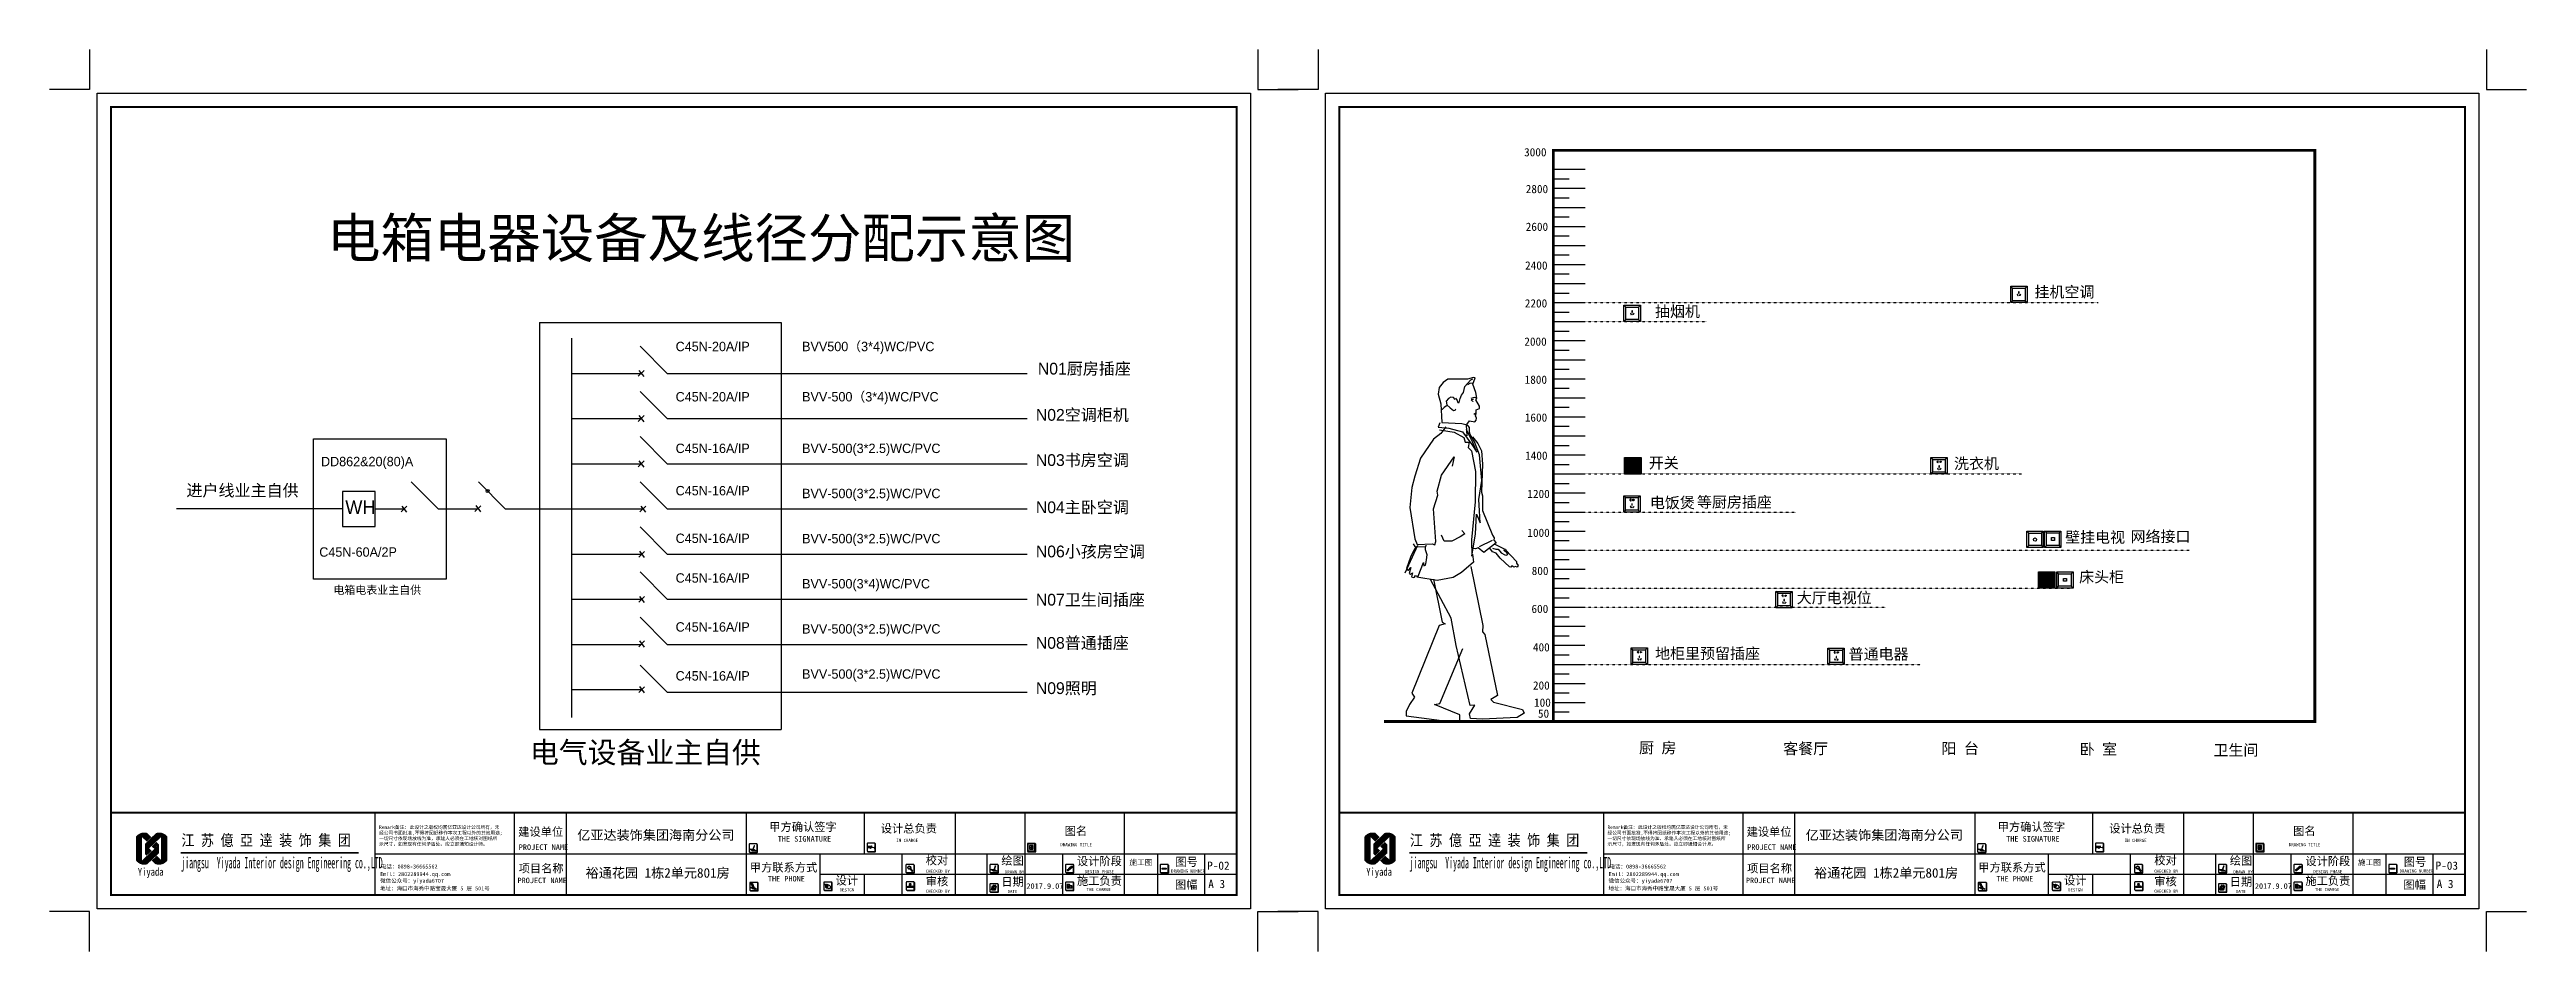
# Model space of a CAD drawing. Header units: millimetres. Extents: x 39175 to 443077, y -41362 to 75939.
# Drawn here: x 145529 to 208680, y 45587 to 68580 of the extents above; entities that cross this region are included whole.
import ezdxf

# ---------------------------------------------------------------- set-up
doc = ezdxf.new("R2010")
doc.units = ezdxf.units.MM
doc.linetypes.add('ACAD_ISO03W100', pattern=[30, 12, -18])
for name, color, linetype in [('0-01图框模板说明', 2, 'Continuous'), ('0-02图框细线', 136, 'Continuous'), ('06其他', 8, 'Continuous'), ('b', 30, 'Continuous'), ('TK', 1, 'Continuous'), ('填充', 252, 'Continuous')]:
    doc.layers.add(name, color=color, linetype=linetype)
doc.layers.add('Z not print', color=8, linetype='Continuous', plot=False)
doc.styles.add('H1', font='')
doc.styles.get("Standard").update_dxf_attribs({"font": ''})
doc.styles.add('黑体', font='simhei.ttf')
doc.styles.get('H1').set_extended_font_data('SimSun')
doc.styles.get('Standard').set_extended_font_data('NSimSun')

msp = doc.modelspace()

# ---------------------------------------------------------------- texts
at = {"color": 4, "ltscale": 8, "width": 22370.683, "attachment_point": 1}
for s, insert, char_height in [('{\\fﾷￂￋￎ_GB2312|b0|i0|c134|p49;C45N-20A/IP}', (161492, 61129.4), 239.723), ('{\\fﾷￂￋￎ_GB2312|b0|i0|c134|p49;BVV500\\fFangSong_GB2312|b0|i0|c134|p50;（\\fﾷￂￋￎ_GB2312|b0|i0|c134|p49;3*4)WC/PVC}', (164716.5, 61129.4), 239.7228), ('{\\fﾷￂￋￎ_GB2312|b0|i0|c134|p49;N01\\fFangSong_GB2312|b0|i0|c134|p50;厨房插座}', (170728.1, 60594.4), 299.653), ('{\\fﾷￂￋￎ_GB2312|b0|i0|c134|p49;C45N-20A/IP}', (161492, 59848), 239.723), ('{\\fﾷￂￋￎ_GB2312|b0|i0|c134|p49;BVV-500}（{\\fﾷￂￋￎ_GB2312|b0|i0|c134|p49;3*4)WC/PVC}', (164716.5, 59848), 239.723), ('{\\fﾷￂￋￎ_GB2312|b0|i0|c134|p49;N02\\fFangSong_GB2312|b0|i0|c134|p50;空调柜机}', (170676.8, 59416.4), 299.653), ('{\\fﾷￂￋￎ_GB2312|b0|i0|c134|p49;DD862&20(80)A}', (152450.1, 58196.5), 239.723), ('{\\fﾷￂￋￎ_GB2312|b0|i0|c134|p49;C45N-16A/IP}', (161492, 58532.9), 239.723), ('{\\fﾷￂￋￎ_GB2312|b0|i0|c134|p49;BVV-500(3*2.5)WC/PVC}', (164716.5, 58532.9), 239.723), ('{\\fﾷￂￋￎ_GB2312|b0|i0|c134|p49;N03\\fFangSong_GB2312|b0|i0|c134|p50;书房空调}', (170676.8, 58264), 299.653), ('{\\fﾷￂￋￎ_GB2312|b0|i0|c134|p49;WH}', (153070.1, 57085.3), 345.201), ('{\\fﾷￂￋￎ_GB2312|b0|i0|c134|p49;C45N-16A/IP}', (161492, 57453.8), 239.723), ('{\\fﾷￂￋￎ_GB2312|b0|i0|c134|p49;BVV-500(3*2.5)WC/PVC}', (164716.5, 57382.2), 239.723), ('{\\fﾷￂￋￎ_GB2312|b0|i0|c134|p49;N04\\fFangSong_GB2312|b0|i0|c134|p50;主卧空调}', (170676.8, 57060.3), 299.653), ('{\\fﾷￂￋￎ_GB2312|b0|i0|c134|p49;C45N-16A/IP}', (161492, 56239.9), 239.723), ('{\\fﾷￂￋￎ_GB2312|b0|i0|c134|p49;BVV-500(3*2.5)WC/PVC}', (164716.5, 56231.6), 239.723), ('{\\fﾷￂￋￎ_GB2312|b0|i0|c134|p49;C45N-60A/2P}', (152406.3, 55889.7), 239.723), ('{\\fﾷￂￋￎ_GB2312|b0|i0|c134|p49;N06\\fFangSong_GB2312|b0|i0|c134|p50;小孩房空调}', (170676.8, 55933.5), 299.653), ('{\\fﾷￂￋￎ_GB2312|b0|i0|c134|p49;C45N-16A/IP}', (161492, 55228.2), 239.723), ('{\\fﾷￂￋￎ_GB2312|b0|i0|c134|p49;BVV-500(3*4)WC/PVC}', (164716.5, 55080.9), 239.723), ('{\\fﾷￂￋￎ_GB2312|b0|i0|c134|p49;N07}卫生间插座', (170676.8, 54704.3), 299.653), ('{\\fﾷￂￋￎ_GB2312|b0|i0|c134|p49;C45N-16A/IP}', (161492, 53980.5), 239.723), ('{\\fﾷￂￋￎ_GB2312|b0|i0|c134|p49;BVV-500(3*2.5)WC/PVC}', (164716.5, 53930.2), 239.723), ('{\\fﾷￂￋￎ_GB2312|b0|i0|c134|p49;N08\\fFangSong_GB2312|b0|i0|c134|p50;普通插座}', (170676.8, 53603.1), 299.653), ('{\\fﾷￂￋￎ_GB2312|b0|i0|c134|p49;C45N-16A/IP}', (161492, 52732.9), 239.723), ('{\\fﾷￂￋￎ_GB2312|b0|i0|c134|p49;BVV-500(3*2.5)WC/PVC}', (164716.5, 52779.6), 239.723), ('{\\fﾷￂￋￎ_GB2312|b0|i0|c134|p49;N09\\fFangSong_GB2312|b0|i0|c134|p50;照明}', (170676.8, 52449.3), 299.653)]:
    msp.add_mtext(s, dxfattribs=dict(at, insert=insert, char_height=char_height))
at = {"layer": '0-02图框细线', "attachment_point": 1}
for s, insert, char_height, width in [('{\\fSimHei|b0|i0|c134|p2;3000}', (183124.2, 66067.5), 210, 1159.946), ('{\\fSimHei|b0|i0|c134|p2;2800}', (183165.2, 65128.8), 210, 1159.946), ('{\\fSimHei|b0|i0|c134|p2;2600}', (183165.2, 64167.2), 210, 1159.946), ('{\\fSimHei|b0|i0|c134|p2;2400}', (183149.9, 63179.8), 210, 1159.946), ('{\\fSimHei|b0|i0|c134|p2;挂机空调}', (196136.1, 62540.8), 280, 2664.802), ('{\\fSimHei|b0|i0|c134|p2;2200}', (183141.6, 62214.5), 210, 1159.946), ('{\\fSimHei|b0|i0|c134|p2;抽烟机}', (186460.7, 62041.9), 280, 2664.802), ('{\\fSimHei|b0|i0|c134|p2;2000}', (183129.3, 61239.2), 210, 1159.946), ('{\\fSimHei|b0|i0|c134|p2;1800}', (183137.5, 60268.4), 210, 1159.946), ('{\\fSimHei|b0|i0|c134|p2;1600}', (183141.6, 59303.6), 210, 1159.946), ('{\\fSimHei|b0|i0|c134|p2;1400}', (183149.7, 58332.4), 210, 1159.946), ('{\\fSimHei|b0|i0|c134|p2;开关}', (186302, 58182.7), 280, 2664.802), ('{\\fSimHei|b0|i0|c134|p2;洗衣机}', (194084.8, 58165.3), 280, 2664.802), ('{\\fSimHei|b0|i0|c134|p2;1200}', (183206.8, 57356.9), 210, 1159.946), ('{\\fSimHei|b0|i0|c134|p2;电饭煲}', (186331.7, 57168.4), 280, 2664.802), ('{\\fSimSun|b1|i0|c134|p2;等厨房插座}', (187531.2, 57184.9), 280, 2664.802), ('{\\fSimHei|b0|i0|c134|p2;1000}', (183206.8, 56365.9), 210, 1159.946), ('{\\fSimHei|b0|i0|c134|p2;壁挂电视}', (196918.8, 56287.6), 280, 2664.802), ('{\\fSimHei|b0|i0|c134|p2;网络接口}', (198585.8, 56305.4), 280, 2664.802), ('{\\fSimHei|b0|i0|c134|p2;800}', (183317.2, 55394.7), 210, 1159.946), ('{\\fSimHei|b0|i0|c134|p2;床头柜}', (197273.7, 55274.9), 280, 2664.802), ('{\\fSimHei|b0|i0|c134|p2;600}', (183311.9, 54425.9), 210, 1159.946), ('{\\fSimHei|b0|i0|c134|p2;大厅电视位}', (190075.2, 54744.4), 280, 2664.802), ('{\\fSimHei|b0|i0|c134|p2;400}', (183349.3, 53446.2), 210, 1159.946), ('{\\fSimHei|b0|i0|c134|p49;地柜里预留插座}', (186464, 53323.8), 280, 3241.491), ('{\\fSimHei|b0|i0|c134|p2;普通电器}', (191397.9, 53308.9), 280, 2664.802), ('{\\fSimHei|b0|i0|c134|p2;200}', (183349.3, 52472.9), 210, 1159.946), ('{\\fSimHei|b0|i0|c134|p2;100}', (183376.8, 52036.5), 210, 1159.946), ('{\\fSimHei|b0|i0|c134|p2;50}', (183476.7, 51755.7), 210, 1159.946), ('{\\fSimHei|b0|i0|c134|p2;厨 房}', (186053.5, 50919.6), 280, 2664.802), ('{\\fSimHei|b0|i0|c134|p2;客餐厅}', (189730.2, 50899), 280, 2664.802), ('{\\fSimHei|b0|i0|c134|p2;阳 台}', (193764.1, 50901.7), 280, 2664.802), ('{\\fSimHei|b0|i0|c134|p2;卧 室}', (197287.9, 50883.4), 280, 2664.802), ('{\\fSimHei|b0|i0|c134|p2;卫生间}', (200698.1, 50861.2), 280, 2664.802)]:
    msp.add_mtext(s, dxfattribs=dict(at, insert=insert, char_height=char_height, width=width))
at = {"layer": '0-02图框细线', "char_height": 210, "attachment_point": 4}
for s, insert in [('{\\fSimSun|b0|i0|c134|p2;P-02}', (175043.8, 47773.1)), ('{\\fSimSun|b0|i0|c134|p2;P-03}', (206363.7, 47773.1))]:
    msp.add_mtext(s, dxfattribs=dict(at, insert=insert))
at = {"layer": 'b', "color": 3, "attachment_point": 1}
for s, insert, char_height, width in [('{\\fSimHei|b0|i0|c134|p49;进户线业主自供}', (149018.8, 57490.2), 299.653, 3126.755), ('{\\fSimHei|b0|i0|c134|p49;电箱电表业主自供}', (152766.1, 54904.1), 205.007, 7882.223), ('{\\fSimHei|b0|i0|c134|p49; 电气设备业主自供}', (157409.5, 50930.9), 539.376, 7882.223)]:
    msp.add_mtext(s, dxfattribs=dict(at, insert=insert, char_height=char_height, width=width))
at = {"layer": '填充', "color": 6, "lineweight": -3, "ltscale": 9, "insert": (152604.4, 64274.6), "char_height": 998.845, "width": 19782.781, "attachment_point": 1}
msp.add_mtext('{\\C2;电箱电器设备及线径分配示意图}', dxfattribs=at)

# ---------------------------------------------------------------- blocks, each defined once
blk = doc.blocks.new('hgggg')
at = {"layer": '0-01图框模板说明'}
for points in [[(3462.78, 399.27, -0.414214), (3462.58, 399.08), (3460.02, 399.08, -0.071272), (3459.97, 399.08, 0.348143), (3460.16, 398.93), (3462.72, 398.93, 0.414214), (3462.92, 399.13), (3462.92, 401.69, 0.333108), (3462.77, 401.87, -0.057743), (3462.78, 401.83)], [(3505.73, 399.54, -0.414214), (3505.53, 399.34), (3502.97, 399.34, -0.071272), (3502.92, 399.35, 0.348143), (3503.11, 399.2), (3505.67, 399.2, 0.414214), (3505.86, 399.39), (3505.86, 401.95, 0.333108), (3505.72, 402.14, -0.057743), (3505.73, 402.09)], [(3564.11, 399.47, -0.414214), (3563.92, 399.28), (3561.36, 399.28, -0.071272), (3561.3, 399.28, 0.348143), (3561.5, 399.13), (3564.05, 399.13, 0.414214), (3564.25, 399.33), (3564.25, 401.89, 0.333108), (3564.11, 402.08, -0.057743), (3564.11, 402.03)], [(3489.99, 385.41, -0.414214), (3489.79, 385.21), (3487.23, 385.21, -0.071272), (3487.18, 385.22, 0.348143), (3487.37, 385.07), (3489.93, 385.07, 0.414214), (3490.12, 385.26), (3490.12, 387.82, 0.333108), (3489.98, 388.01, -0.057743), (3489.99, 387.97)], [(3519.89, 391.78, -0.414214), (3519.7, 391.59), (3517.14, 391.59, -0.071272), (3517.08, 391.59, 0.348143), (3517.27, 391.44), (3519.83, 391.44, 0.414214), (3520.03, 391.64), (3520.03, 394.2, 0.333108), (3519.89, 394.39, -0.057743), (3519.89, 394.34)], [(3519.99, 385.44, -0.414214), (3519.79, 385.25), (3517.23, 385.25, -0.071272), (3517.18, 385.26, 0.348143), (3517.37, 385.1), (3519.93, 385.1, 0.414214), (3520.13, 385.3), (3520.13, 387.86, 0.333108), (3519.98, 388.05, -0.057743), (3519.99, 388)], [(3550.49, 391.78, -0.414214), (3550.29, 391.59), (3547.73, 391.59, -0.071272), (3547.68, 391.59, 0.348143), (3547.87, 391.44), (3550.43, 391.44, 0.414214), (3550.62, 391.64), (3550.62, 394.2, 0.333108), (3550.48, 394.39, -0.057743), (3550.49, 394.34)], [(3578.01, 391.85, -0.414214), (3577.81, 391.65), (3575.26, 391.65, -0.071272), (3575.2, 391.66, 0.348143), (3575.39, 391.51), (3577.95, 391.51, 0.414214), (3578.15, 391.7), (3578.15, 394.26, 0.333108), (3578.01, 394.45, -0.057743), (3578.01, 394.4)], [(3578.01, 385.37, -0.414214), (3577.81, 385.18), (3575.26, 385.18, -0.071272), (3575.2, 385.18, 0.348143), (3575.39, 385.03), (3577.95, 385.03, 0.414214), (3578.15, 385.23), (3578.15, 387.79, 0.333108), (3578.01, 387.98, -0.057743), (3578.01, 387.93)], [(3612.51, 391.82, -0.414214), (3612.31, 391.62), (3609.76, 391.62, -0.071272), (3609.7, 391.63, 0.348143), (3609.89, 391.48), (3612.45, 391.48, 0.414214), (3612.65, 391.67), (3612.65, 394.23, 0.333108), (3612.51, 394.42, -0.057743), (3612.51, 394.38)], [(3610.26, 393.25), (3611.74, 393.25), (3611.74, 392.89), (3610.26, 392.89)], [(3463.02, 385.28, -0.414214), (3462.83, 385.09), (3460.27, 385.09, -0.071272), (3460.21, 385.1, 0.348143), (3460.4, 384.94), (3462.96, 384.94, 0.414214), (3463.16, 385.14), (3463.16, 387.7, 0.333108), (3463.02, 387.89, -0.057743), (3463.02, 387.84)], [(3550.49, 384.79, -0.414214), (3550.29, 384.59), (3547.73, 384.59, -0.071272), (3547.68, 384.6, 0.348143), (3547.87, 384.45), (3550.43, 384.45, 0.414214), (3550.62, 384.64), (3550.62, 387.2, 0.333108), (3550.48, 387.39, -0.057743), (3550.49, 387.35)]]:
    blk.add_hatch(color=8, dxfattribs=at).paths.add_polyline_path(points)
h = blk.add_hatch(color=8, dxfattribs=at)
h.paths.add_polyline_path([(3562.64, 400.99), (3562.38, 400.99), (3562.38, 400.75), (3562.64, 400.75)])
h.paths.add_polyline_path([(3562.64, 400.75), (3562.89, 400.75), (3562.89, 400.99), (3562.64, 400.99)])
h.paths.add_polyline_path([(3562.64, 400.75), (3562.64, 400.52), (3562.89, 400.52), (3562.89, 400.75)])
h.paths.add_polyline_path([(3562.64, 400.75), (3562.38, 400.75), (3562.38, 400.52), (3562.64, 400.52)])
at = {"layer": '06其他', "linetype": 'ByBlock'}
h = blk.add_hatch(color=7, dxfattribs=at)
h.set_gradient(color1=(255, 241, 220), color2=(255, 110, 0), rotation=45, tint=1, name='HEMISPHERICAL')
h.paths.add_polyline_path([(3236.45, 404.6), (3236.45, 404.49, -0.16489), (3238.73, 404.49), (3240.42, 402.87), (3242.1, 404.5), (3240.44, 406.09, 0.313173)])
h = blk.add_hatch(color=16, dxfattribs=at)
h.set_gradient(color1=(127, 0, 0), color2=(204, 0, 0), rotation=135, tint=1, name='INVHEMISPHERICAL')
h.paths.add_polyline_path([(3239.73, 402.05), (3241.33, 400.45), (3245.63, 404.5, -0.337042), (3247.93, 404.67, 0.33371), (3243.79, 405.98)])
h = blk.add_hatch(color=20, dxfattribs=at)
h.set_gradient(color1=(255, 63, 0), color2=(253, 236, 196), tint=1, name='HEMISPHERICAL')
h.paths.add_polyline_path([(3236.45, 396.06, 0.322561), (3240.57, 394.61, -0.167756), (3238.73, 396.1), (3238.73, 404.49, 0.16489), (3236.45, 404.49)])
h = blk.add_hatch(color=20, dxfattribs=at)
h.set_gradient(color1=(255, 63, 0), color2=(253, 236, 196), rotation=45, tint=1)
h.paths.add_polyline_path([(3238.73, 396.1, 0.167756), (3240.57, 394.61), (3244.88, 398.63), (3244.88, 401.83)])
h = blk.add_hatch(color=18, dxfattribs=at)
h.set_gradient(color1=(76, 0, 0), color2=(127, 0, 0), rotation=45, tint=1, name='CURVED')
h.paths.add_polyline_path([(3239.73, 402.05), (3239.73, 398.39), (3240.37, 397.77), (3242.25, 399.53)])
h = blk.add_hatch(color=16, dxfattribs=at)
h.set_gradient(color1=(127, 0, 0), color2=(204, 0, 0), rotation=45, tint=1, name='CURVED')
h.paths.add_polyline_path([(3245.61, 396.3), (3244.1, 397.75), (3242.21, 395.99), (3243.51, 394.73, 0.318809)])
h = blk.add_hatch(color=11, dxfattribs=at)
h.set_gradient(color1=(254, 140, 88), color2=(97, 0, 2), rotation=45, tint=1, name='HEMISPHERICAL')
h.paths.add_polyline_path([(3242.22, 401.14), (3243.16, 400.23), (3244.88, 401.83), (3243.92, 402.75)])
h = blk.add_hatch(color=1, dxfattribs=at)
h.set_gradient(color1=(255, 0, 0), color2=(255, 127, 0), tint=1, name='INVHEMISPHERICAL')
h.paths.add_polyline_path([(3247.93, 404.67, 0.339601), (3245.61, 404.49), (3245.61, 396.3, -0.318809), (3243.51, 394.73, 0.343219), (3247.93, 395.99)])
at = {"layer": '0-01图框模板说明', "color": 8}
for p, q in [((3461.2, 399.82), (3461.18, 399.77)), ((3461.19, 399.82), (3461.18, 399.79)), ((3461.2, 399.79), (3461.18, 399.77)), ((3461.18, 399.79), (3461.18, 399.77)), ((3461.21, 399.82), (3461.2, 399.79)), ((3503.25, 401.2), (3504.44, 401.29)), ((3503.43, 401.19), (3504.46, 401.27)), ((3504.18, 400.74), (3505.37, 400.84)), ((3504.36, 400.73), (3505.39, 400.81)), ((3561.98, 400.75), (3563.29, 400.75)), ((3562.64, 401.41), (3562.64, 400.1)), ((3518.38, 393.02), (3519.23, 392.05)), ((3518.54, 393.16), (3519.38, 392.19)), ((3548.9, 392.34), (3548.88, 392.3)), ((3548.88, 392.3), (3548.89, 392.28)), ((3548.91, 392.33), (3548.89, 392.28)), ((3548.9, 392.3), (3548.89, 392.28)), ((3548.92, 392.33), (3548.9, 392.3)), ((3575.67, 392.73), (3575.67, 392.32)), ((3575.67, 392.73), (3576.12, 392.73)), ((3575.67, 392.32), (3576.13, 392.32)), ((3576.12, 393.15), (3576.56, 393.15)), ((3576.12, 393.15), (3576.12, 392.73)), ((3577.45, 393.49), (3576.13, 392.32)), ((3576.56, 393.56), (3576.56, 393.15)), ((3576.56, 393.56), (3577.01, 393.56)), ((3577.01, 393.95), (3577.45, 393.95)), ((3577.01, 393.95), (3577.01, 393.56)), ((3577.45, 393.95), (3577.45, 393.49)), ((3461.35, 385.57), (3460.39, 386.21)), ((3460.39, 386.21), (3461.18, 386.21)), ((3461.6, 386.21), (3461.68, 386.21)), ((3461.68, 386.21), (3462.65, 385.57)), ((3487.53, 386.56), (3487.53, 386.56)), ((3487.66, 386.95), (3488.14, 386.7)), ((3487.75, 386.44), (3488.36, 386.1)), ((3488.27, 386.93), (3487.79, 387.11)), ((3487.86, 386.92), (3487.86, 386.92)), ((3487.86, 386.92), (3488.21, 386.73)), ((3488.28, 386.86), (3487.91, 387.01)), ((3488.9, 387.07), (3488.28, 387.23)), ((3488.41, 386.7), (3488.52, 386.64)), ((3517.44, 386.49), (3517.74, 386.7)), ((3517.77, 386.7), (3518.07, 386.7)), ((3518.41, 386.87), (3518.41, 386.93)), ((3518.52, 386.87), (3518.52, 386.93)), ((3518.89, 386.7), (3519.22, 386.7)), ((3519.52, 386.49), (3519.25, 386.69)), ((3548.12, 385.4), (3548.29, 385.25)), ((3549.3, 385.36), (3548.17, 385.36)), ((3549.35, 385.32), (3548.21, 385.32)), ((3549.39, 385.29), (3548.26, 385.29)), ((3549.43, 385.25), (3548.29, 385.25)), ((3549.63, 386.78), (3549.3, 385.36)), ((3549.68, 386.74), (3549.35, 385.32)), ((3549.72, 386.71), (3549.39, 385.29)), ((3549.76, 386.67), (3549.43, 385.25)), ((3549.59, 386.82), (3549.76, 386.67)), ((3575.68, 387.24), (3575.68, 386.03)), ((3577.38, 386.76), (3576.17, 386.76)), ((3577.38, 385.95), (3576.17, 385.95)), ((3576.49, 387.24), (3576.49, 386.03))]:
    blk.add_line(p, q, dxfattribs=at)
at = {"layer": '0-01图框模板说明', "color": 2, "const_width": 0.724}
blk.add_lwpolyline([(3637.38, 670.41), (3637.38, 383.41), (3227.38, 383.41), (3227.38, 670.41)], close=True, dxfattribs=at)
blk.add_lwpolyline([(3637.38, 413.41), (3227.33, 413.41)], dxfattribs=at)
at = {"layer": '0-01图框模板说明', "color": 8}
for points in [[(3460.02, 399.08), (3462.58, 399.08, 0.414214), (3462.78, 399.27), (3462.78, 401.83, 0.414214), (3462.58, 402.03), (3460.02, 402.03, 0.414214), (3459.83, 401.83), (3459.83, 399.27, 0.414214)], [(3461.84, 401.41), (3461.73, 401.44), (3461.74, 401.46, -0.451962), (3461.8, 401.49), (3461.81, 401.48, -0.418435), (3461.84, 401.42)], [(3502.97, 399.34), (3505.53, 399.34, 0.414214), (3505.73, 399.54), (3505.73, 402.09, 0.414214), (3505.53, 402.29), (3502.97, 402.29, 0.414214), (3502.78, 402.09), (3502.78, 399.54, 0.414214)], [(3561.36, 399.28), (3563.92, 399.28, 0.414214), (3564.11, 399.47), (3564.11, 402.03, 0.414214), (3563.92, 402.23), (3561.36, 402.23, 0.414214), (3561.16, 402.03), (3561.16, 399.47, 0.414214)], [(3460.27, 385.09), (3462.83, 385.09, 0.414214), (3463.02, 385.28), (3463.02, 387.84, 0.414214), (3462.83, 388.04), (3460.27, 388.04, 0.414214), (3460.07, 387.84), (3460.07, 385.28, 0.414214)], [(3487.23, 385.21), (3489.79, 385.21, 0.414214), (3489.99, 385.41), (3489.99, 387.97, 0.414214), (3489.79, 388.16), (3487.23, 388.16, 0.414214), (3487.03, 387.97), (3487.03, 385.41, 0.414214)], [(3517.14, 391.59), (3519.7, 391.59, 0.414214), (3519.89, 391.78), (3519.89, 394.34, 0.414214), (3519.7, 394.54), (3517.14, 394.54, 0.414214), (3516.94, 394.34), (3516.94, 391.78, 0.414214)], [(3517.23, 385.25), (3519.79, 385.25, 0.414214), (3519.99, 385.44), (3519.99, 388, 0.414214), (3519.79, 388.2), (3517.23, 388.2, 0.414214), (3517.04, 388), (3517.04, 385.44, 0.414214)], [(3547.73, 391.59), (3550.29, 391.59, 0.414214), (3550.49, 391.78), (3550.49, 394.34, 0.414214), (3550.29, 394.54), (3547.73, 394.54, 0.414214), (3547.54, 394.34), (3547.54, 391.78, 0.414214)], [(3549.55, 393.92), (3549.44, 393.95), (3549.44, 393.97, -0.451962), (3549.51, 394), (3549.52, 393.99, -0.418435), (3549.55, 393.93)], [(3575.26, 391.65), (3577.81, 391.65, 0.414214), (3578.01, 391.85), (3578.01, 394.4, 0.414214), (3577.81, 394.6), (3575.26, 394.6, 0.414214), (3575.06, 394.4), (3575.06, 391.85, 0.414214)], [(3575.26, 385.18), (3577.81, 385.18, 0.414214), (3578.01, 385.37), (3578.01, 387.93, 0.414214), (3577.81, 388.13), (3575.26, 388.13, 0.414214), (3575.06, 387.93), (3575.06, 385.37, 0.414214)], [(3609.76, 391.62), (3612.31, 391.62, 0.414214), (3612.51, 391.82), (3612.51, 394.38, 0.414214), (3612.31, 394.57), (3609.76, 394.57, 0.414214), (3609.56, 394.38), (3609.56, 391.82, 0.414214)], [(3517.48, 386.5), (3519.48, 386.5, -0.414214), (3519.53, 386.45), (3519.53, 386.19, -0.414214), (3519.48, 386.13), (3517.48, 386.13, -0.414214), (3517.42, 386.19), (3517.42, 386.45, -0.414214)], [(3547.73, 384.59), (3550.29, 384.59, 0.414214), (3550.49, 384.79), (3550.49, 387.35, 0.414214), (3550.29, 387.54), (3547.73, 387.54, 0.414214), (3547.54, 387.35), (3547.54, 384.79, 0.414214)]]:
    blk.add_lwpolyline(points, format="xyb", close=True, dxfattribs=at)
for points in [[(3459.97, 399.08, 0.348143), (3460.16, 398.93), (3462.72, 398.93, 0.414214), (3462.92, 399.13), (3462.92, 401.69, 0.333108), (3462.77, 401.87)], [(3502.92, 399.35, 0.348143), (3503.11, 399.2), (3505.67, 399.2, 0.414214), (3505.86, 399.39), (3505.86, 401.95, 0.333108), (3505.72, 402.14)], [(3561.3, 399.28, 0.348143), (3561.5, 399.13), (3564.05, 399.13, 0.414214), (3564.25, 399.33), (3564.25, 401.89, 0.333108), (3564.11, 402.08)], [(3487.18, 385.22, 0.348143), (3487.37, 385.07), (3489.93, 385.07, 0.414214), (3490.12, 385.26), (3490.12, 387.82, 0.333108), (3489.98, 388.01)], [(3517.08, 391.59, 0.348143), (3517.27, 391.44), (3519.83, 391.44, 0.414214), (3520.03, 391.64), (3520.03, 394.2, 0.333108), (3519.89, 394.39)], [(3517.18, 385.26, 0.348143), (3517.37, 385.1), (3519.93, 385.1, 0.414214), (3520.13, 385.3), (3520.13, 387.86, 0.333108), (3519.98, 388.05)], [(3547.68, 391.59, 0.348143), (3547.87, 391.44), (3550.43, 391.44, 0.414214), (3550.62, 391.64), (3550.62, 394.2, 0.333108), (3550.48, 394.39)], [(3575.2, 391.66, 0.348143), (3575.39, 391.51), (3577.95, 391.51, 0.414214), (3578.15, 391.7), (3578.15, 394.26, 0.333108), (3578.01, 394.45)], [(3575.2, 385.18, 0.348143), (3575.39, 385.03), (3577.95, 385.03, 0.414214), (3578.15, 385.23), (3578.15, 387.79, 0.333108), (3578.01, 387.98)], [(3609.7, 391.63, 0.348143), (3609.89, 391.48), (3612.45, 391.48, 0.414214), (3612.65, 391.67), (3612.65, 394.23, 0.333108), (3612.51, 394.42)], [(3460.21, 385.1, 0.348143), (3460.4, 384.94), (3462.96, 384.94, 0.414214), (3463.16, 385.14), (3463.16, 387.7, 0.333108), (3463.02, 387.89)], [(3547.68, 384.6, 0.348143), (3547.87, 384.45), (3550.43, 384.45, 0.414214), (3550.62, 384.64), (3550.62, 387.2, 0.333108), (3550.48, 387.39)]]:
    blk.add_lwpolyline(points, format="xyb", dxfattribs=at)
for points in [[(3461.4, 400.19), (3461.44, 400.19), (3462.41, 399.56), (3461.11, 399.56), (3460.14, 400.19), (3461.28, 400.19)], [(3549.11, 392.7), (3549.15, 392.7), (3550.12, 392.07), (3548.82, 392.07), (3547.85, 392.7), (3548.98, 392.7)], [(3518.62, 386.76), (3518.8, 386.76), (3518.93, 386.68), (3518.03, 386.68), (3518.17, 386.76), (3518.31, 386.76)], [(3548.7, 386.82), (3549.59, 386.82), (3549.26, 385.4), (3548.12, 385.4), (3548.45, 386.82), (3548.65, 386.82)]]:
    blk.add_lwpolyline(points, dxfattribs=at)
for points in [[(3461.21, 399.82), (3461.19, 399.82), (3461.23, 400.06), (3461.34, 400.03)], [(3461.8, 401.3), (3461.7, 401.34), (3461.23, 400.06), (3461.34, 400.03)], [(3461.84, 401.4), (3461.73, 401.45), (3461.69, 401.35), (3461.81, 401.3)], [(3561.37, 399.48), (3563.91, 399.48), (3563.91, 402.02), (3561.37, 402.02)], [(3561.98, 400.1), (3563.29, 400.1), (3563.29, 401.41), (3561.98, 401.41)], [(3562.38, 400.99), (3562.89, 400.99), (3562.89, 400.52), (3562.38, 400.52)], [(3548.92, 392.33), (3548.9, 392.34), (3548.94, 392.57), (3549.04, 392.54)], [(3549.51, 393.82), (3549.4, 393.85), (3548.94, 392.57), (3549.04, 392.54)], [(3549.55, 393.91), (3549.44, 393.96), (3549.4, 393.86), (3549.51, 393.81)], [(3610.26, 393.25), (3611.74, 393.25), (3611.74, 392.89), (3610.26, 392.89)], [(3518.03, 386.68), (3518.93, 386.68), (3518.93, 386.57), (3518.03, 386.57)], [(3548.41, 385.73), (3548.52, 385.73), (3548.49, 385.65), (3548.38, 385.65)], [(3548.72, 386.48), (3549.18, 386.48), (3549.07, 386.11), (3548.6, 386.11)], [(3548.63, 385.73), (3548.74, 385.73), (3548.71, 385.65), (3548.6, 385.65)], [(3548.84, 385.73), (3548.95, 385.73), (3548.93, 385.65), (3548.81, 385.65)], [(3549.06, 385.73), (3549.17, 385.73), (3549.14, 385.65), (3549.03, 385.65)]]:
    blk.add_lwpolyline(points, close=True, dxfattribs=at)
for centre, radius in [((3518.13, 393.49), 0.533), ((3460.78, 387.49), 0.262), ((3460.95, 386.98), 0.0374), ((3461.02, 386.84), 0.0374), ((3461.04, 387.02), 0.0374), ((3461.09, 386.69), 0.0374), ((3461.11, 386.88), 0.0374), ((3461.13, 387.08), 0.0374), ((3461.16, 386.51), 0.0374), ((3461.18, 386.73), 0.0374), ((3461.2, 386.94), 0.0374), ((3461.39, 386.21), 0.212), ((3461.25, 386.56), 0.0374), ((3461.26, 386.79), 0.0374), ((3461.34, 386.61), 0.0374), ((3549.28, 386.66), 0.04)]:
    blk.add_circle(centre, radius, dxfattribs=at)
for centre, radius, start, end in [((3503.53, 400.83), 0.368, 105.75698, 120.90147), ((3503.54, 400.47), 0.321, 39.93772, 115.08211), ((3503.66, 401.01), 0.239, 194.48109, 315.05273), ((3503.43, 401.18), 0.00492, 94.53797, 105.75698), ((3504.46, 400.38), 0.368, 105.75698, 138.68122), ((3504.36, 400.73), 0.00492, 94.53797, 105.75698), ((3504.37, 401.1), 0.208, 298.71142, 70.12693), ((3504.37, 401.09), 0.198, 300.32853, 62.53976), ((3504.46, 401.26), 0.00492, 62.53976, 94.53797), ((3504.47, 400.92), 0.00504, 133.83275, 294.27982), ((3505.3, 400.64), 0.208, 298.71142, 70.12693), ((3505.39, 400.81), 0.00492, 62.53976, 94.53797), ((3505.3, 400.64), 0.198, 300.32853, 62.53976), ((3505.4, 400.46), 0.00504, 133.83275, 294.27982), ((3518.14, 393.44), 0.533, 191.50537, 300.50305), ((3518.1, 393.5), 0.266, 22.4479, 114.91738), ((3518.04, 393.62), 0.125, 340.03412, 111.51774), ((3518.14, 393.44), 0.533, 323.79176, 16.59293), ((3519.27, 392.15), 0.116, 246.29169, 21.68237), ((3459.09, 385.81), 2.13, 10.86532, 46.01339), ((3466.51, 389.2), 5.72, 196.35478, 210.12826), ((3488.27, 386.62), 0.686, 172.23155, 207.50847), ((3487.9, 386.71), 0.315, 158.18292, 240.90017), ((3488.94, 386.19), 1.48, 139.32492, 154.28325), ((3488.96, 388.03), 2.17, 233.07145, 279.66773), ((3488.13, 386.74), 0.518, 74.0812, 127.26399), ((3487.88, 386.97), 0.0535, 54.17545, 246.924), ((3487.91, 386.98), 0.691, 277.38404, 14.54168), ((3488.3, 386.97), 0.31, 239.14426, 279.65487), ((3488.23, 386.8), 0.0797, 255.59476, 46.20559), ((3488.13, 386.65), 0.31, 22.14548, 62.65609), ((3488.34, 386.74), 0.0787, 279.65487, 22.14548), ((3489.22, 387.84), 1.94, 243.49964, 273.01635), ((3487.87, 385.42), 1.94, 28.78399, 58.3007), ((3489.18, 386.27), 0.4, 290.37624, 11.42411), ((3517.77, 386.65), 0.0574, 90, 119.87718), ((3518.46, 388.33), 1.14, 259.24495, 280.75505), ((3517.99, 386.87), 0.423, 7.60876, 51.99549), ((3518.23, 386.94), 0.197, 284.90703, 336.82099), ((3518.47, 387.04), 0.345, 237.03411, 302.96589), ((3518.94, 386.87), 0.423, 128.00451, 172.39124), ((3518.56, 386.87), 0.0402, 180, 209.57661), ((3518.71, 386.96), 0.21, 209.57661, 255.90559), ((3519.22, 386.65), 0.0574, 58.64341, 90), ((3548.67, 386.66), 0.04, 133.54052, 58.50942), ((3548.94, 386.72), 0.301, 120.08382, 193.46069), ((3548.67, 386.67), 0.0305, 218.39226, 328.45377), ((3548.94, 386.73), 0.249, 118.98843, 196.0214), ((3548.69, 386.65), 0.04, 72.60473, 87.69362), ((3548.83, 386.84), 0.146, 350.54539, 105.73103), ((3548.81, 386.83), 0.115, 355.44035, 89.68225), ((3549.55, 386.72), 0.301, 127.16749, 193.46069), ((3549.3, 386.65), 0.04, 72.60473, 215.77066), ((3549.28, 386.67), 0.0305, 218.39226, 328.45377), ((3549.54, 386.73), 0.24, 120.88, 197.64495), ((3549.43, 386.88), 0.102, 75.64141, 126.12439), ((3549.42, 386.86), 0.0801, 333.23085, 96.56595), ((3549.42, 386.86), 0.124, 340.70057, 72.93021)]:
    blk.add_arc(centre, radius, start, end, dxfattribs=at)
for centre, major_axis, ratio in [((3503.23, 400.89), (0, 0.305), 0.646017), ((3503.25, 400.88), (0, 0.305), 0.646017), ((3503.99, 400.67), (0, 0.305), 0.646017), ((3504, 400.66), (0, 0.305), 0.646017), ((3576.08, 387.24), (-0.401, 0), 0.454196), ((3576.08, 386.03), (-0.401, 0), 0.454196), ((3576.17, 386.35), (0, 0.401), 0.454196), ((3577.38, 386.35), (0, 0.401), 0.454196)]:
    blk.add_ellipse(centre, major_axis=major_axis, ratio=ratio, dxfattribs=at)
blk.add_ellipse((3518.46, 387.35), major_axis=(0.376, 0), ratio=0.460933, start_param=-0.967391, end_param=4.108984, dxfattribs=at)
blk.add_spline([(3461.39, 385.99), (3461.81, 385.81), (3461.82, 385.95), (3461.63, 385.91), (3461.51, 385.57), (3462.03, 385.66), (3462.12, 385.57)], degree=3, dxfattribs=at)
for points in [[(3487.72, 387.06), (3487.51, 387.09), (3487.4, 387.2), (3487.35, 387.45)], [(3487.75, 387.1), (3487.5, 387.1), (3487.42, 387.28), (3487.37, 387.47)]]:
    blk.add_open_spline(points, degree=3, dxfattribs=at)
at = {"layer": '0-02图框细线'}
for p, q in [((3323.65, 383.41), (3323.65, 413.41)), ((3374.42, 383.24), (3374.42, 413.41)), ((3393.31, 383.24), (3393.31, 413.41)), ((3458.92, 383.41), (3458.92, 413.41)), ((3501.79, 398.41), (3501.79, 413.41)), ((3534.96, 398.41), (3534.96, 413.41)), ((3560.37, 383.41), (3560.37, 413.41)), ((3596.6, 398.41), (3596.6, 413.41)), ((3323.65, 398.41), (3637.38, 398.41)), ((3485.71, 383.41), (3485.71, 398.41)), ((3515.58, 383.41), (3515.58, 398.41)), ((3534.96, 383.41), (3534.96, 398.41)), ((3546.55, 383.41), (3546.55, 398.41)), ((3574.07, 383.41), (3574.07, 398.41)), ((3596.6, 383.41), (3596.6, 398.41)), ((3608.67, 383.41), (3608.67, 398.41)), ((3625.66, 398.41), (3625.66, 383.41)), ((3637.38, 390.91), (3485.71, 390.91)), ((3501.79, 383.41), (3501.79, 390.91))]:
    blk.add_line(p, q, dxfattribs=at)
blk.add_lwpolyline([(3642.38, 675.41), (3642.38, 378.41), (3222.38, 378.41), (3222.38, 675.41)], close=True, dxfattribs=at)
at = {"layer": '0-02图框细线', "ltscale": 0.2, "const_width": 0.666}
blk.add_lwpolyline([(3252.82, 398.77), (3317.66, 398.77)], dxfattribs=at)
at = {"layer": 'Z not print', "color": 5}
for points in [[(3219.62, 691.34), (3219.62, 676.74), (3205.02, 676.74)], [(3645.14, 691.34), (3645.14, 676.74), (3659.75, 676.74)], [(3219.62, 362.88), (3219.62, 377.48), (3205.02, 377.48)], [(3645.14, 362.88), (3645.14, 377.48), (3659.75, 377.48)]]:
    blk.add_lwpolyline(points, dxfattribs=at)
at = {"layer": '0-02图框细线'}
for s, insert, char_height, attachment_point in [('{\\fSimHei|b0|i0|c134|p2;Remark备注: 此设计之版权均属亿亚达设计公司所有，未\\P经公司书面批准,不得将图纸移作本次工程以外的其他用途;\\P一切尺寸依现场放线为准，承建人必须在工地核对图纸所\\P示尺寸，如发现有任何矛盾处，应立即通知设计师。}', (3325.04, 401.2), 1.2293, 7), ('{\\fSimSun|b0|i0|c134|p2;建设单位}', (3375.72, 406.29), 3, 4), ('{\\fSimSun|b0|i0|c134|p2;甲方确认签字}', (3467.17, 408.05), 3, 4), ('{\\fSimSun|b0|i0|c134|p2;设计总负责}', (3507.77, 407.48), 3, 4), ('{\\fSimSun|b0|i0|c134|p2;图名}', (3574.77, 406.57), 3, 4), ('{\\fSimSun|b0|i0|c134|p2;PROJECT NAME}', (3375.92, 400.86), 2, 4), ('{\\fSimSun|b0|i0|c134|p2;THE SIGNATURE}', (3470.25, 403.87), 2, 4), ('{\\fSimSun|b0|i0|c134|p2;IN CHARGE}', (3513.43, 403.33), 1.1268, 4), ('{\\fSimSun|b0|i0|c134|p2;校对}', (3524.17, 395.88), 3, 4), ('{\\fSimSun|b0|i0|c134|p2;绘图}', (3551.69, 395.79), 3, 4), ('{\\fSimSun|b0|i0|c134|p2;DRAWING TITLE}', (3573.2, 401.77), 1.1268, 4), ('{\\fSimSun|b0|i0|c134|p2;设计阶段}', (3579.22, 395.59), 3, 4), ('{\\fSimSun|b0|i0|c134|p2;图号}', (3615.08, 395.34), 3, 4), ('{\\fSimSun|b0|i0|c134|p2;微信公众号：yiyada6707}', (3325.43, 388.43), 1.4341, 4), ('{\\fSimSun|b0|i0|c134|p2;Emil：2802289944.qq.com}', (3325.43, 390.84), 1.4341, 4), ('{\\fSimSun|b0|i0|c134|p2;电话：0898-36665562  }', (3325.75, 393.73), 1.4341, 4), ('{\\fSimSun|b0|i0|c134|p2;PROJECT NAME}', (3375.46, 388.74), 2, 4), ('{\\fSimSun|b0|i0|c134|p2;项目名称}', (3375.89, 392.95), 3, 4), ('{\\fSimSun|b0|i0|c134|p2;甲方联系方式}', (3460.09, 393.27), 3, 4), ('{\\fSimSun|b0|i0|c134|p2;THE PHONE}', (3466.66, 389.35), 2, 4), ('{\\fSimSun|b0|i0|c134|p2;设计}', (3491.31, 388.55), 3, 4), ('{\\fSimSun|b0|i0|c134|p2;CHECKED BY}', (3524.12, 392.09), 1.1268, 4), ('{\\fSimSun|b0|i0|c134|p2;审核}', (3524.17, 388.21), 3, 4), ('{\\fSimSun|b0|i0|c134|p2;日期}', (3551.69, 388.07), 3, 4), ('{\\fSimSun|b0|i0|c134|p2;DRAWN BY}', (3552.99, 391.85), 1.1268, 4), ('{\\fSimSun|b0|i0|c134|p2;施工负责}', (3579.22, 388.42), 3, 4), ('{\\fSimSun|b0|i0|c134|p2;DESIGN PHASE}', (3582.13, 391.94), 1.1268, 4), ('{\\fSimHei|b0|i0|c134|p2;施工图}', (3602.52, 395.2), 2, 5), ('{\\fSimSun|b0|i0|c134|p2;DRAWING NUMBER}', (3613.53, 392.18), 1.1268, 4), ('{\\fSimSun|b0|i0|c134|p2;图幅}', (3614.92, 387), 3, 4), ('{\\fSimSun|b0|i0|c134|p2;A 3}', (3627.05, 387.44), 3, 4), ('{\\fSimSun|b0|i0|c134|p2;地址：海口市海秀中路宝晟大厦 5 层 501号}', (3325.41, 385.76), 1.4341, 4), ('{\\fSimSun|b0|i0|c134|p2;DESIGN}', (3492.78, 385.27), 1.1268, 4), ('{\\fSimSun|b0|i0|c134|p2;CHECKED BY}', (3524.12, 384.81), 1.1268, 4), ('{\\fSimSun|b0|i0|c134|p2;DATE}', (3553.97, 384.71), 1.1268, 4), ('{\\fSimHei|b0|i0|c134|p49;2017.9.07}', (3560.83, 386.68), 2, 4), ('{\\fSimSun|b0|i0|c134|p2;THE CHARGE}', (3582.72, 385.45), 1.1268, 4)]:
    blk.add_mtext(s, dxfattribs=dict(at, insert=insert, char_height=char_height, attachment_point=attachment_point))
at = {"layer": '0-02图框细线', "attachment_point": 5, "style": '黑体'}
for s, insert, char_height in [('亿亚达装饰集团海南分公司', (3425.87, 405.07), 3.5), ('{\\fSimSun|b0|i0|c134|p2;\\H0.875x;裕通花园 1栋2单元801房\\H1.143x; }', (3426.52, 391.31), 4)]:
    blk.add_mtext(s, dxfattribs=dict(at, insert=insert, char_height=char_height))
at = {"layer": 'TK', "color": 150, "style": 'H1'}
for s, height, width, p in [('江 苏 億 亞 逹 装 饰 集 团', 4.0976, 0.85, (3253.05, 401.34)), ('jiangsu  Yiyada Interior design Engineering co.,LTD', 4.0976, 0.43, (3252.98, 393.15)), ('Yiyada ', 2.868, 0.8, (3237.17, 390.46))]:
    blk.add_text(s, height=height, dxfattribs=dict(at, width=width)).set_placement(p)
blk = doc.blocks.new('cz')
for p, q in [((8288, 829), (8278, 839)), ((8354, 829), (8364, 839)), ((8288, 763), (8278, 753)), ((8354, 763), (8364, 753))]:
    blk.add_line(p, q)
for points in [[(8278, 839), (8364, 839), (8364, 753), (8278, 753)], [(8315, 783), (8313, 782), (8317, 776), (8318, 777)], [(8323, 796), (8321, 796), (8321, 789), (8323, 789)], [(8329, 783), (8331, 782), (8328, 775), (8326, 776)]]:
    blk.add_lwpolyline(points, close=True)
at = {"color": 8}
blk.add_lwpolyline([(8288, 829), (8354, 829), (8354, 763), (8288, 763)], close=True, dxfattribs=at)
for points in [[(8315, 815), (8315, 813), (8317, 813), (8317, 820), (8315, 820), (8315, 819)], [(8329, 815), (8329, 813), (8327, 813), (8327, 820), (8329, 820), (8329, 819)]]:
    blk.add_lwpolyline(points)
for points in [[(8315, 819), (8311, 819), (8311, 815), (8315, 815)], [(8329, 819), (8333, 819), (8332, 815), (8329, 815)]]:
    blk.add_spline(points, degree=3)
blk = doc.blocks.new('cz2')
for p, q in [((10321, 2522), (10311, 2532)), ((10387, 2522), (10397, 2532)), ((10321, 2456), (10311, 2446)), ((10387, 2456), (10397, 2446))]:
    blk.add_line(p, q)
for points in [[(10311, 2532), (10397, 2532), (10397, 2446), (10311, 2446)], [(10347, 2490), (10345, 2489), (10348, 2482), (10350, 2483)], [(10355, 2503), (10352, 2503), (10352, 2495), (10355, 2495)], [(10361, 2490), (10363, 2489), (10359, 2482), (10358, 2483)]]:
    blk.add_lwpolyline(points, close=True)
at = {"color": 8}
blk.add_lwpolyline([(10321, 2522), (10387, 2522), (10387, 2456), (10321, 2456)], close=True, dxfattribs=at)
blk = doc.blocks.new('kg')
for points in [[(6300, 994), (6386, 994), (6386, 1070), (6300, 1070)], [(6300, 1060), (6300, 984), (6386, 984), (6386, 1060)]]:
    blk.add_hatch(color=256).paths.add_polyline_path(points)
h = blk.add_hatch(color=8)
h.paths.add_polyline_path([(6311, 1011), (6379, 1011), (6379, 1050), (6311, 1050)])
h.paths.add_polyline_path([(6377, 1013), (6377, 1048), (6313, 1048), (6313, 1013)], flags=16)
for points in [[(6300, 1070), (6386, 1070), (6386, 984), (6300, 984)], [(6311, 1050), (6379, 1050), (6379, 1011), (6311, 1011)], [(6313, 1048), (6377, 1048), (6377, 1013), (6313, 1013)], [(6315, 1045), (6374, 1045), (6375, 1016), (6314, 1016)]]:
    blk.add_lwpolyline(points, close=True)
at = {"color": 8}
for points in [[(6300, 1060), (6386, 1060)], [(6386, 994), (6300, 994)]]:
    blk.add_lwpolyline(points, dxfattribs=at)

# ---------------------------------------------------------------- linework, layer by layer
at = {"color": 3, "ltscale": 8}
for p, q in [((158024.6, 61617.4), (158024.6, 51243.6)), ((158024.6, 61617.4), (164184.7, 61617.4)), ((164184.7, 61617.4), (164184.7, 51243.6)), ((158833.2, 61220), (158833.2, 51547.8)), ((161275.8, 60320.5), (160590, 61014)), ((158833.2, 60320.5), (160606.3, 60320.5)), ((160685.3, 60397.1), (160536.9, 60251.6)), ((160556.5, 60399.9), (160676.9, 60243.2)), ((161275.8, 60320.5), (170454.6, 60320.5)), ((161275.8, 59169.8), (160590, 59863.4)), ((158833.2, 59169.8), (160606.3, 59169.8)), ((160685.3, 59246.4), (160536.9, 59101)), ((160556.5, 59249.2), (160676.9, 59092.6)), ((161275.8, 59169.8), (170454.6, 59169.8)), ((161275.8, 58019.2), (160590, 58712.7)), ((155433.2, 56868.5), (154747.4, 57562)), ((157149.4, 56868.5), (156463.5, 57562)), ((158833.2, 58019.2), (160606.3, 58019.2)), ((160685.3, 58090.4), (160536.9, 57944.9)), ((160556.5, 58093.2), (160676.9, 57936.5)), ((161275.8, 56868.5), (160590, 57562)), ((161275.8, 58019.2), (170454.6, 58019.2)), ((152997.1, 56870.1), (148762.4, 56870.1)), ((153830.1, 56870.1), (154564.5, 56870.1)), ((154639.4, 56939.3), (154491, 56793.9)), ((154510.6, 56942.1), (154631, 56785.5)), ((155433.2, 56868.5), (156438.8, 56868.5)), ((156524.5, 56951.4), (156376.1, 56805.9)), ((156395.7, 56954.2), (156516.1, 56797.5)), ((157149.4, 56868.5), (160606.3, 56868.5)), ((158833.2, 56868.5), (160648.8, 56868.5)), ((160729, 56937.8), (160580.6, 56792.4)), ((160600.2, 56940.6), (160720.6, 56784)), ((161275.8, 55717.8), (160590, 56411.4)), ((158833.2, 55717.8), (160606.3, 55717.8)), ((160698.7, 55787.4), (160550.3, 55641.9)), ((160569.9, 55790.2), (160690.3, 55633.5)), ((161275.8, 55717.8), (170454.6, 55717.8)), ((161275.8, 54567.2), (160590, 55260.7)), ((158833.2, 54567.2), (160606.3, 54567.2)), ((160698.7, 54636.9), (160550.3, 54491.5)), ((160569.9, 54639.7), (160690.3, 54483.1)), ((161275.8, 54567.2), (170454.6, 54567.2)), ((161275.8, 53416.5), (160590, 54110)), ((158833.2, 53416.5), (160606.3, 53416.5)), ((160698.7, 53501.6), (160550.3, 53356.2)), ((160569.9, 53504.4), (160690.3, 53347.8)), ((161275.8, 53416.5), (170454.6, 53416.5)), ((161275.8, 52195), (160590, 52888.5)), ((158833.2, 52265.8), (160606.3, 52265.8)), ((160698.7, 52336), (160550.3, 52190.6)), ((160569.9, 52338.8), (160690.3, 52182.2)), ((161275.8, 52195), (170454.6, 52195)), ((158024.6, 51243.6), (164184.7, 51243.6))]:
    msp.add_line(p, q, dxfattribs=at)
at = {"color": 4, "ltscale": 8}
msp.add_line((161275.8, 56868.5), (170454.6, 56868.5), dxfattribs=at)
at = {"color": 3, "ltscale": 8}
for points in [[(152262, 58658.6), (155644.8, 58658.6), (155644.8, 55081.6), (152262, 55081.6)], [(152997.1, 56424.6), (153830.1, 56424.6), (153830.1, 57315.6), (152997.1, 57315.6)]]:
    msp.add_lwpolyline(points, close=True, dxfattribs=at)
at = {"color": 8, "ltscale": 0.8, "const_width": 70}
msp.add_lwpolyline([(183867.7, 51450), (179551.3, 51450)], dxfattribs=at)
at = {"color": 3, "ltscale": 8}
msp.add_circle((156696, 57327), 39.1, dxfattribs=at)
at = {"layer": '0-02图框细线'}
for p, q in [((183867.7, 65527.7), (184676.8, 65527.7)), ((183867.7, 65285), (184272.2, 65285)), ((183867.7, 65042.2), (184676.8, 65042.2)), ((183867.7, 64799.5), (184272.2, 64799.5)), ((183867.7, 64556.8), (184676.8, 64556.8)), ((183867.7, 64314.1), (184272.2, 64314.1)), ((183867.7, 64071.4), (184676.8, 64071.4)), ((183867.7, 63828.6), (184272.2, 63828.6)), ((183867.7, 63585.9), (184676.8, 63585.9)), ((183867.7, 63343.2), (184272.2, 63343.2)), ((183867.7, 63100.5), (184676.8, 63100.5)), ((183867.7, 62857.8), (184272.2, 62857.8)), ((183867.7, 62615.1), (184676.8, 62615.1)), ((183867.7, 62372.3), (184272.2, 62372.3)), ((183867.7, 62129.6), (184676.8, 62129.6)), ((183867.7, 61886.9), (184272.2, 61886.9)), ((183867.7, 61644.2), (184676.8, 61644.2)), ((183867.7, 61401.5), (184272.2, 61401.5)), ((183867.7, 61158.7), (184676.8, 61158.7)), ((183867.7, 60916), (184272.2, 60916)), ((183867.7, 60673.3), (184676.8, 60673.3)), ((183867.7, 60430.6), (184272.2, 60430.6)), ((183867.7, 60187.9), (184676.8, 60187.9)), ((183867.7, 59945.1), (184272.2, 59945.1)), ((183867.7, 59702.4), (184676.8, 59702.4)), ((183867.7, 59459.7), (184272.2, 59459.7)), ((181660.8, 58730.9), (181618.3, 58746.8)), ((181644.9, 59001.4), (181660.8, 58730.9)), ((183867.7, 59217), (184676.8, 59217)), ((183867.7, 58974.3), (184272.2, 58974.3)), ((183867.7, 58731.5), (184676.8, 58731.5)), ((183867.7, 58488.8), (184272.2, 58488.8)), ((183867.7, 58246.1), (184676.8, 58246.1)), ((183867.7, 58003.4), (184272.2, 58003.4)), ((183867.7, 57760.7), (184676.8, 57760.7)), ((183867.7, 57517.9), (184272.2, 57517.9)), ((183867.7, 57275.2), (184676.8, 57275.2)), ((183867.7, 57032.5), (184272.2, 57032.5)), ((185711.4, 57156), (185662.9, 57204.5)), ((186031.8, 57156), (186080.3, 57204.5)), ((183867.7, 56789.8), (184676.8, 56789.8)), ((183867.7, 56547.1), (184272.2, 56547.1)), ((183867.7, 56304.3), (184676.8, 56304.3)), ((185711.4, 56835.6), (185662.9, 56787.1)), ((186031.8, 56835.6), (186080.3, 56787.1)), ((195992.4, 56254.5), (195943.9, 56303)), ((196312.8, 56254.5), (196361.4, 56303)), ((196441.7, 56255.8), (196393.1, 56304.3)), ((196762, 56255.8), (196810.6, 56304.3)), ((181991, 55910.1), (182316.6, 56072.8)), ((183867.7, 56061.6), (184272.2, 56061.6)), ((183867.7, 55818.9), (184676.8, 55818.9)), ((183867.7, 55576.2), (184272.2, 55576.2)), ((195992.4, 55934.1), (195943.9, 55885.6)), ((196312.8, 55934.1), (196361.4, 55885.6)), ((196441.7, 55935.4), (196393.1, 55886.9)), ((196762, 55935.4), (196810.6, 55886.9)), ((183867.7, 55333.5), (184676.8, 55333.5)), ((183867.7, 55090.8), (184272.2, 55090.8)), ((196752.1, 55217), (196703.6, 55265.5)), ((197072.5, 55217), (197121.1, 55265.5)), ((183867.7, 54848), (184676.8, 54848)), ((183867.7, 54605.3), (184272.2, 54605.3)), ((183867.7, 54362.6), (184676.8, 54362.6)), ((196703.6, 54848), (196752.1, 54896.6)), ((197072.5, 54896.6), (197121.1, 54848)), ((183867.7, 54119.9), (184272.2, 54119.9)), ((183867.7, 53877.2), (184676.8, 53877.2)), ((183867.7, 53634.4), (184272.2, 53634.4)), ((183867.7, 53391.7), (184675.6, 53391.7)), ((183867.7, 53149), (184272.2, 53149)), ((183867.7, 52906.3), (184683, 52906.3)), ((183867.7, 52663.6), (184272.2, 52663.6)), ((183867.7, 52420.8), (184683, 52420.8)), ((183867.7, 52178.1), (184272.2, 52178.1)), ((183867.7, 51935.4), (184683, 51935.4)), ((183867.7, 51692.7), (184272.2, 51692.7))]:
    msp.add_line(p, q, dxfattribs=at)
at = {"layer": '0-02图框细线', "linetype": 'ACAD_ISO03W100', "ltscale": 0.3}
for p, q in [((184676.8, 62129.6), (197764, 62129.6)), ((184676.8, 61644.2), (187780.5, 61644.2)), ((184676.8, 57760.7), (195802.2, 57760.7)), ((184676.8, 56789.8), (190055.5, 56789.8)), ((184676.8, 55818.9), (200076.6, 55818.9)), ((184676.7, 54362.6), (192342.7, 54362.6)), ((184676.8, 54848), (197121.1, 54848)), ((184676.8, 52906.3), (193225.8, 52906.3))]:
    msp.add_line(p, q, dxfattribs=at)
at = {"layer": '0-02图框细线', "color": 8, "ltscale": 0.8, "const_width": 70}
msp.add_lwpolyline([(183867.7, 66013.1), (203285.3, 66013.1), (203285.3, 51450), (183867.7, 51450)], close=True, dxfattribs=at)
at = {"layer": '0-02图框细线'}
for points in [[(181660.8, 59017.3), (181735.1, 59112.7), (181867.8, 59091.5), (181905, 59128.7), (181910.3, 59181.7), (181889, 59245.3), (181899.7, 59303.7), (181905, 59393.8), (181984.6, 59425.6), (181989.9, 59484), (181894.3, 59653.7), (181915.6, 59696.1), (181894.3, 59839.3), (181820, 60046.1), (181878.4, 60210.5), (181830.7, 60221.2), (181676.7, 60178.7), (181512.2, 60173.4), (181177.8, 60173.4), (181061, 60093.9), (180960.2, 59961.3), (180933.6, 59796.9), (180997.3, 59547.6), (181023.9, 59075.6), (181533.4, 59043.8), (181639.6, 59022.6)], [(181374.2, 59696.1), (181416.6, 59632.5), (181432.6, 59584.7), (181464.4, 59584.7), (181490.9, 59685.5), (181528.1, 59765.1), (181581.2, 59834), (181613, 59987.8), (181682, 60067.4), (181761.7, 60157.5), (181814.7, 60184)], [(181814.7, 60078), (181740.4, 60067.4), (181676.7, 60030.2)], [(181145.9, 59499.9), (181082.2, 59452.2), (181034.5, 59399.1), (181013.2, 59404.4)], [(181368.9, 59659), (181321.1, 59712), (181257.4, 59717.3), (181193.7, 59685.5), (181140.6, 59616.6), (181151.2, 59526.4), (181236.2, 59441.6), (181326.4, 59377.9), (181363.6, 59388.5), (181384.8, 59420.3)], [(181905, 59701.4), (181862.5, 59706.7), (181767, 59685.5)], [(181836, 59659), (181777.6, 59648.4), (181814.7, 59611.3), (181825.3, 59627.2)], [(181130.4, 58961.4), (181002.6, 58787.2), (180816.5, 58647.8), (180479.3, 58159.9), (180339.8, 57706.8), (180258.4, 57416.4), (180211.9, 56905.2), (180339.8, 56103.7), (180398, 55964.3), (180781.6, 55975.9), (180851.4, 55952.7), (180874.7, 56034), (180816.5, 56870.4), (180921.2, 57218.9), (180909.5, 57323.4), (181014.2, 57730), (181339.7, 58194.7), (181293.2, 57962.4)], [(180976.1, 59065), (180933.6, 58953.6), (181204.3, 58927.1), (181549.3, 58831.7), (181788.2, 58513.5), (181915.6, 58311.9), (181814.7, 58561.2), (181713.9, 58762.7), (181655.5, 58895.3)], [(180967.9, 58884.1), (181339.9, 58826), (181584.1, 58686.6), (181619, 58570.4), (181723.6, 58570.4), (181700.4, 58431), (181781.7, 58349.7), (181886.4, 57826.9), (181874.8, 57048.6), (181781.7, 56084.4), (181793.4, 55666.2), (181886.4, 56235.4), (181909.6, 56734.9), (182002.7, 56514.2), (181991, 56816.3), (181967.8, 57106.7), (182049.2, 57594.6), (181991, 58245.1), (181863.1, 58582), (181746.9, 58767.9), (181735.2, 58826), (181735.2, 58942.2), (181653.9, 59035.1)], [(181889, 59303.7), (181841.3, 59277.2)], [(181805, 58709.8), (181944.5, 58535.6), (182037.5, 58349.7), (182060.8, 58012.8), (182037.5, 57292.6), (182060.8, 57199.6), (182060.8, 56827.9), (182316.6, 56200.6), (182363.1, 56130.9), (182351.5, 56072.8), (182409.6, 56003.1), (182095.7, 55759.1), (181956.1, 55875.3), (181886.4, 55852.1), (181839.9, 55863.7)], [(185840.4, 57086.1), (185840.4, 57077.2), (185850.6, 57077.2), (185850.6, 57113.1), (185840.4, 57113.1), (185840.4, 57107.8)], [(185909.3, 57087), (185909.3, 57078.1), (185899.1, 57078.1), (185899.1, 57114), (185909.3, 57114), (185909.3, 57108.7)], [(181533.2, 56316.3), (181612.6, 56236.9), (181493.5, 56157.6), (181285.1, 56048.5), (181086.6, 56048.5), (181017.1, 56197.3)], [(180093.4, 55238.8), (180417.8, 55943.7)], [(180385.1, 55911.6), (180343.9, 55870.4), (180307.8, 55798.4), (180230.6, 55638.9), (180122.5, 55345.7), (180158.5, 55309.7), (180179.1, 55309.7), (180235.7, 55371.4), (180194.5, 55222.2), (180225.4, 55201.6), (180276.9, 55237.6), (180256.3, 55139.9), (180292.4, 55119.3), (180333.6, 55129.6), (180359.3, 55170.8), (180385.1, 55155.3), (180421.1, 55155.3), (180555, 55500), (180565.3, 55417.7), (180606.5, 55433.1), (180621.9, 55469.2), (180637.4, 55572), (180652.8, 55695.5), (180606.5, 55824.1), (180606.5, 55901.3)], [(180293.5, 55979.8), (180340, 55910.1), (180619.1, 55898.5), (180630.7, 55945)], [(181806.2, 55716.1), (181837.1, 55510.3), (181528.2, 55247.9), (181311.9, 55124.5), (180905.1, 55042.1), (180390.2, 55129.6)], [(182377.8, 55968.2), (182614.6, 55855), (182650.7, 55844.7), (182661, 55813.9), (182933.9, 55525.7), (182933.9, 55484.6), (182969.9, 55422.9), (182944.2, 55381.7), (182903, 55402.3), (182861.8, 55386.8), (182810.3, 55417.7), (182784.6, 55386.8), (182748.5, 55392), (182511.7, 55613.2), (182408.7, 55741.8), (182321.1, 55772.7), (182254.2, 55870.4)], [(182321.1, 55870.4), (182403.5, 55844.7), (182460.2, 55844.7), (182537.4, 55747), (182635.2, 55695.5), (182686.7, 55690.4), (182712.5, 55716.1), (182681.6, 55747), (182619.8, 55808.7), (182614.6, 55829.3)], [(180815.7, 55081.4), (181036.2, 53979.7), (181109.7, 53943), (180962.7, 53894.1), (180264.4, 52168.2), (180325.7, 52070.3), (180203.2, 51886.7), (180117.4, 51703), (180117.4, 51592.9), (181220, 51446), (181489.5, 51458.2), (181489.5, 51617.4), (180840.2, 51886.7), (180975, 51911.1), (181563, 53306.5)], [(181769.8, 55403.6), (182076.1, 53898), (182063.8, 53738.9), (182125.1, 53665.4), (182443.6, 52110.9), (182272.1, 52013), (182345.6, 51939.6), (183080.6, 51756), (183129.6, 51658), (182945.9, 51547.9), (182063.8, 51511.2), (181757.6, 51523.4), (181733.1, 51645.8), (181867.8, 51866.1), (181745.3, 51853.9), (181390, 53383.9), (181267.5, 54081.6), (180740.7, 55073.1)]]:
    msp.add_lwpolyline(points, dxfattribs=at)
for points in [[(185662.9, 57204.5), (186080.3, 57204.5), (186080.3, 56787.1), (185662.9, 56787.1)], [(185711.4, 57156), (186031.8, 57156), (186031.8, 56835.6), (185711.4, 56835.6)], [(185841.2, 56932.4), (185832.4, 56927.5), (185849.8, 56896.1), (185858.6, 56901)], [(185879.5, 56996.4), (185869.3, 56996.4), (185869.3, 56960.5), (185879.5, 56960.5)], [(185911.7, 56931.6), (185920.6, 56926.7), (185903.2, 56895.3), (185894.3, 56900.3)], [(195943.9, 56303), (196361.4, 56303), (196361.4, 55885.6), (195943.9, 55885.6)], [(195992.4, 56254.5), (196312.8, 56254.5), (196312.8, 55934.1), (195992.4, 55934.1)], [(196393.1, 56304.3), (196810.6, 56304.3), (196810.6, 55886.9), (196393.1, 55886.9)], [(196441.7, 56255.8), (196762, 56255.8), (196762, 55935.4), (196441.7, 55935.4)], [(196567.7, 56137.5), (196646.5, 56137.5), (196646.5, 56067.1), (196567.7, 56067.1)], [(196703.6, 55265.5), (197121.1, 55265.5), (197121.1, 54848), (196703.6, 54848)], [(196752.1, 55217), (197072.5, 55217), (197072.5, 54896.6), (196752.1, 54896.6)], [(196878.2, 55098.7), (196957, 55098.7), (196957, 55028.3), (196878.2, 55028.3)]]:
    msp.add_lwpolyline(points, close=True, dxfattribs=at)
msp.add_circle((196149.9, 56086.7), 41.2, dxfattribs=at)
for points in [[(185840.4, 57107.8), (185821.4, 57105), (185823.2, 57087.8), (185840.4, 57086.1)], [(185909.3, 57108.7), (185928.3, 57105.9), (185926.5, 57088.8), (185909.3, 57087)]]:
    msp.add_spline(points, degree=3, dxfattribs=at)

# ---------------------------------------------------------------- block references
for name, p, xscale, yscale, zscale in [('hgggg', (-78822.3, 20185.6), 70, 70, 70), ('hgggg', (-47502.4, 20185.6), 70, 70, 70), ('cz2', (145477.7, 50255.2), 4.854386080914992, 4.854386080987751, 4.854386080914992), ('cz2', (135616.7, 49771.4), 4.854386080914992, 4.854386080987751, 4.854386080914992), ('kg', (155104.7, 52982.1), 4.854386080914992, 4.854386080987751, 4.854386080914992), ('cz', (153308.3, 54104.9), 4.854386080914992, 4.854386080987751, 4.854386080914992), ('kg', (165657.8, 50069.4), 4.854386080914992, 4.854386080987751, 4.854386080914992), ('cz', (149356, 50693.6), 4.854386080914992, 4.854386080987751, 4.854386080914992), ('cz', (145666.7, 49250.5), 4.854386080914992, 4.854386080987751, 4.854386080914992), ('cz', (150684.4, 49246.5), 4.854386080914992, 4.854386080987751, 4.854386080914992)]:
    msp.add_blockref(name, p, dxfattribs=dict(at, xscale=xscale, yscale=yscale, zscale=zscale))

msp.set_redraw_order([(e.dxf.handle, doc.entitydb.next_handle()) for e in msp.query("TEXT MTEXT ATTDEF DIMENSION ARC_DIMENSION")])  # texts and dimensions are drawn at this point

doc.saveas('drawing.dxf')
